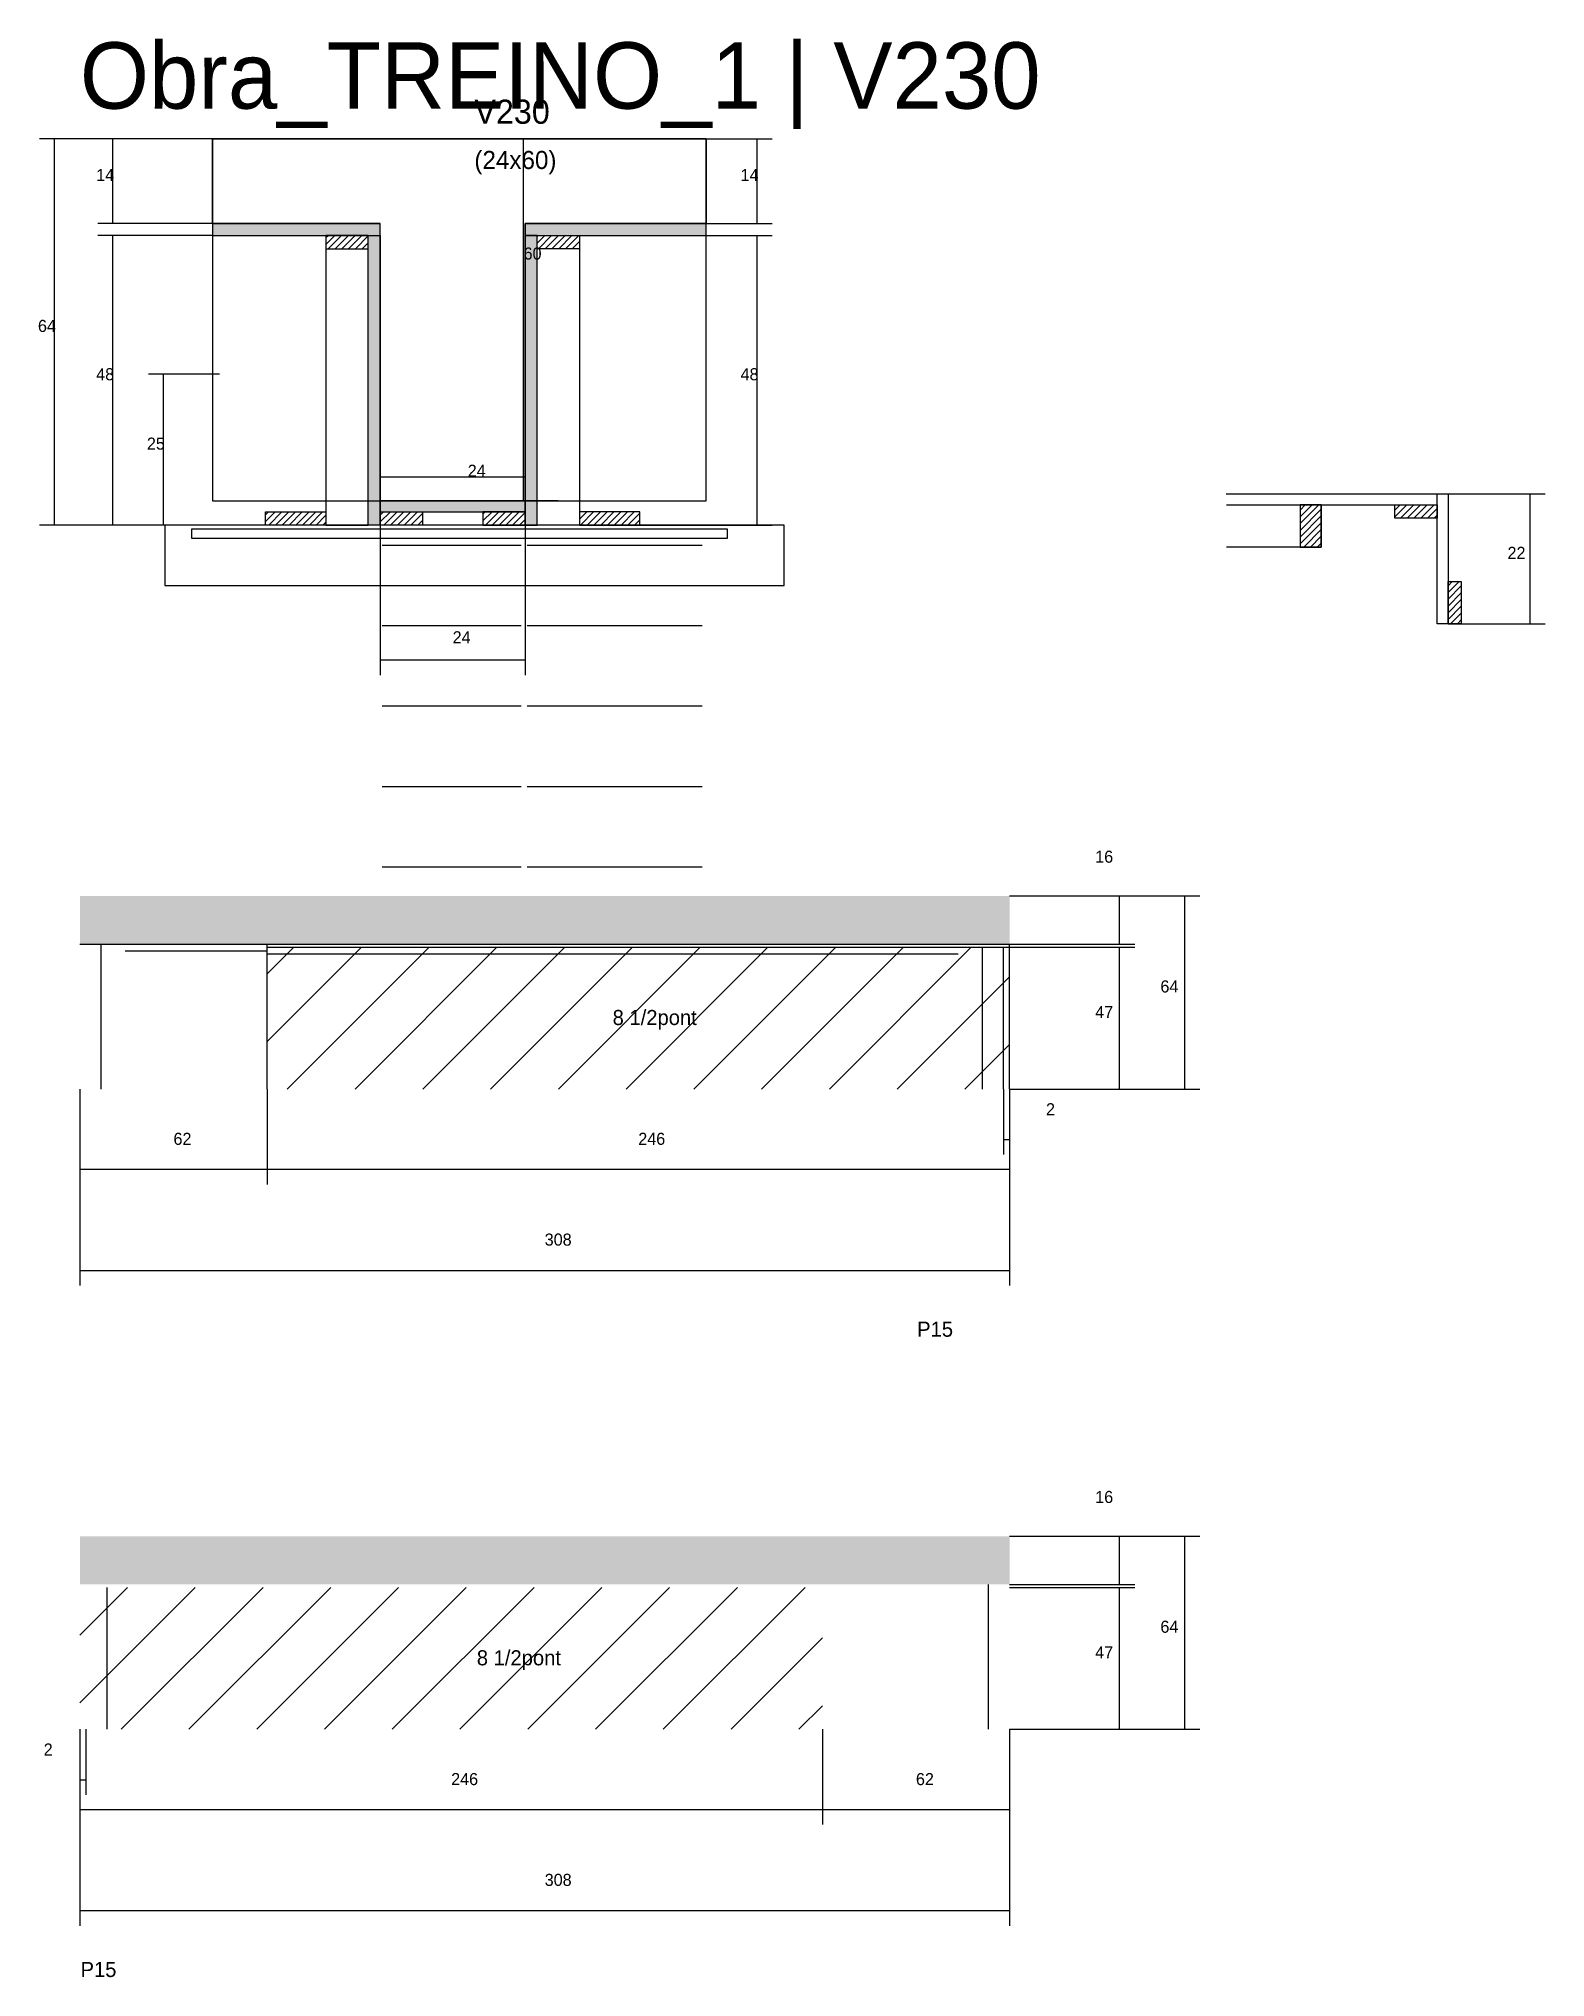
# Model space of a CAD drawing. Header units: metres. Extents: x -41 to 34800, y -36000 to 1848.
# Drawn here: x 66 to 566, y -13279 to -12637 of the extents above; entities that cross this region are included whole.
import ezdxf

# ---------------------------------------------------------------- set-up
doc = ezdxf.new("R2010")
doc.units = ezdxf.units.M
for name, color, linetype in [('CONCRETO', 251, 'Continuous'), ('COTA', 4, 'Continuous'), ('Cota Seção (2x)', 4, 'Continuous'), ('Hachura', 253, 'Continuous'), ('LABEL_ID', 3, 'Continuous'), ('Madeira', 126, 'Continuous'), ('NOMENCLATURA', 7, 'Continuous'), ('Painéis', 200, 'Continuous'), ('REAPROVEITAMENTO', 251, 'Continuous'), ('SARR_2.2x7', 40, 'Continuous'), ('SCO-___-LAJ', 4, 'Continuous'), ('Texto Seção', 7, 'Continuous')]:
    doc.layers.add(name, color=color, linetype=linetype)

msp = doc.modelspace()

# ---------------------------------------------------------------- texts
at = {"layer": 'COTA'}
for s, p in [('14', (85.4, -12684)), ('14', (298.9, -12684)), ('64', (66.1, -12734)), ('48', (85.4, -12750)), ('48', (298.9, -12750)), ('25', (102.2, -12773)), ('22', (553, -12809.2)), ('24', (203.5, -12837.2)), ('16', (416.4, -12909.9)), ('64', (438, -12952.9)), ('47', (416.4, -12961.4)), ('2', (400.1, -12993.6)), ('62', (111, -13003.4)), ('246', (265, -13003.4)), ('308', (234, -13036.8)), ('16', (416.4, -13122.1)), ('64', (438, -13165.1)), ('47', (416.4, -13173.6)), ('2', (68, -13205.8)), ('246', (203, -13215.6)), ('62', (357, -13215.6)), ('308', (234, -13249))]:
    msp.add_text(s, height=4, dxfattribs=at).set_placement(p)
at = {"layer": 'Cota Seção (2x)'}
for s, p in [('60', (227, -12710)), ('24', (208.5, -12782))]:
    msp.add_text(s, height=4, dxfattribs=at).set_placement(p)
at = {"layer": 'LABEL_ID'}
msp.add_text('Obra_TREINO_1 | V230', height=22, dxfattribs=at).set_placement((80, -12660))
at = {"layer": 'NOMENCLATURA'}
for s, p in [('8 1/2pont', (256.5, -12963.7)), ('P15', (357.4, -13067)), ('8 1/2pont', (211.5, -13175.9)), ('P15', (80.2, -13279.2))]:
    msp.add_text(s, height=5, dxfattribs=at).set_placement(p)
at = {"layer": 'Texto Seção'}
for s, height, p in [('V230', 8, (210.7, -12665)), ('(24x60)', 6, (210.7, -12680))]:
    msp.add_text(s, height=height, dxfattribs=at).set_placement(p)

# ---------------------------------------------------------------- hatches: boundary and pattern name
at = {"layer": 'COTA'}
h = msp.add_hatch(dxfattribs=at)
h.set_pattern_fill('AR-CONC', scale=0.03)
h.paths.add_polyline_path([(388, -12920.9), (388, -12936.9), (388, -12936.9), (80, -12936.9), (80, -12936.9), (80, -12920.9), (80, -12920.9), (388, -12920.9)])
h = msp.add_hatch(dxfattribs=at)
h.set_pattern_fill('AR-CONC', scale=0.03)
h.paths.add_polyline_path([(80, -13133.1), (80, -13149.1), (80, -13149.1), (388, -13149.1), (388, -13149.1), (388, -13133.1), (388, -13133.1), (80, -13133.1)])
at = {"layer": 'Hachura'}
h = msp.add_hatch(color=8, dxfattribs=at)
h.dxf.hatch_style = 1
h.paths.add_polyline_path([(179.5, -12702), (179.5, -12698), (179.5, -12698), (123.9, -12698), (123.9, -12698), (123.9, -12702), (123.9, -12702), (179.5, -12702)])
h = msp.add_hatch(color=8, dxfattribs=at)
h.dxf.hatch_style = 1
h.paths.add_polyline_path([(175.5, -12698), (179.5, -12698), (179.5, -12698), (179.5, -12798), (179.5, -12798), (175.5, -12798), (175.5, -12798), (175.5, -12698)])
h = msp.add_hatch(color=8, dxfattribs=at)
h.dxf.hatch_style = 1
h.paths.add_polyline_path([(231.5, -12698), (227.5, -12698), (227.5, -12698), (227.5, -12798), (227.5, -12798), (231.5, -12798), (231.5, -12798), (231.5, -12698)])
h = msp.add_hatch(color=8, dxfattribs=at)
h.dxf.hatch_style = 1
h.paths.add_polyline_path([(287.5, -12702), (287.5, -12698), (287.5, -12698), (227.5, -12698), (227.5, -12698), (227.5, -12702), (227.5, -12702), (287.5, -12702)])
h = msp.add_hatch(dxfattribs=at)
h.set_pattern_fill('ANSI31', scale=0.5)
h.paths.add_polyline_path([(175.5, -12706.4), (175.5, -12702), (175.5, -12702), (161.5, -12702), (161.5, -12702), (161.5, -12706.4), (161.5, -12706.4), (175.5, -12706.4)])
h = msp.add_hatch(dxfattribs=at)
h.set_pattern_fill('ANSI31', scale=0.5)
h.paths.add_polyline_path([(231.5, -12706.4), (231.5, -12702), (231.5, -12702), (245.5, -12702), (245.5, -12702), (245.5, -12706.4), (245.5, -12706.4), (231.5, -12706.4)])
h = msp.add_hatch(color=8, dxfattribs=at)
h.dxf.hatch_style = 1
h.paths.add_polyline_path([(227.5, -12793.6), (227.5, -12790), (227.5, -12790), (179.5, -12790), (179.5, -12790), (179.5, -12793.6), (179.5, -12793.6), (227.5, -12793.6)])
h = msp.add_hatch(dxfattribs=at)
h.set_pattern_fill('ANSI31', scale=0.5)
h.paths.add_polyline_path([(141.5, -12798), (141.5, -12793.6), (141.5, -12793.6), (161.5, -12793.6), (161.5, -12793.6), (161.5, -12798), (161.5, -12798), (141.5, -12798)])
h = msp.add_hatch(dxfattribs=at)
h.set_pattern_fill('ANSI31', scale=0.5)
h.paths.add_polyline_path([(179.5, -12798), (179.5, -12793.6), (179.5, -12793.6), (193.5, -12793.6), (193.5, -12793.6), (193.5, -12798), (193.5, -12798), (179.5, -12798)])
h = msp.add_hatch(dxfattribs=at)
h.set_pattern_fill('ANSI31', scale=0.5)
h.paths.add_polyline_path([(227.5, -12798), (227.5, -12793.6), (227.5, -12793.6), (213.5, -12793.6), (213.5, -12793.6), (213.5, -12798), (213.5, -12798), (227.5, -12798)])
h = msp.add_hatch(dxfattribs=at)
h.set_pattern_fill('ANSI31', scale=0.5)
h.paths.add_polyline_path([(265.5, -12798), (265.5, -12793.6), (265.5, -12793.6), (245.5, -12793.6), (245.5, -12793.6), (245.5, -12798), (245.5, -12798), (265.5, -12798)])
h = msp.add_hatch(dxfattribs=at)
h.set_pattern_fill('ANSI31', scale=0.5)
h.paths.add_polyline_path([(491.3, -12791.3), (484.3, -12791.3), (484.3, -12805.3), (491.3, -12805.3)])
h = msp.add_hatch(dxfattribs=at)
h.set_pattern_fill('ANSI31', scale=0.5)
h.paths.add_polyline_path([(515.7, -12791.3), (515.7, -12795.7), (515.7, -12795.7), (529.7, -12795.7), (529.7, -12795.7), (529.7, -12791.3), (529.7, -12791.3), (515.7, -12791.3)])
h = msp.add_hatch(dxfattribs=at)
h.set_pattern_fill('ANSI31', scale=0.5)
h.paths.add_polyline_path([(533.3, -12830.7), (537.7, -12830.7), (537.7, -12830.7), (537.7, -12816.7), (537.7, -12816.7), (533.3, -12816.7), (533.3, -12816.7), (533.3, -12830.7)])
at = {"layer": 'REAPROVEITAMENTO'}
h = msp.add_hatch(dxfattribs=at)
h.set_pattern_fill('ANSI31', scale=5)
h.paths.add_polyline_path([(388, -12984.9), (388, -12937.9), (388, -12937.9), (142, -12937.9), (142, -12937.9), (142, -12984.9), (142, -12984.9), (388, -12984.9)])
h = msp.add_hatch(dxfattribs=at)
h.set_pattern_fill('ANSI31', scale=5)
h.paths.add_polyline_path([(326, -13197.1), (326, -13150.1), (326, -13150.1), (80, -13150.1), (80, -13150.1), (80, -13197.1), (80, -13197.1), (326, -13197.1)])

# ---------------------------------------------------------------- linework, layer by layer
at = {"layer": 'CONCRETO'}
for points in [[(123.9, -12698), (123.9, -12670), (287.5, -12670), (287.5, -12698), (227.5, -12698), (227.5, -12790), (179.5, -12790), (179.5, -12698)], [(123.9, -12790), (287.5, -12790), (287.5, -12670), (123.9, -12670)]]:
    msp.add_lwpolyline(points, close=True, dxfattribs=at)
at = {"layer": 'COTA'}
for p, q in [((123.9, -12670), (66.6, -12670)), ((71.6, -12798), (71.6, -12670)), ((123.9, -12670), (85.9, -12670)), ((90.9, -12698), (90.9, -12670)), ((287.5, -12670), (309.4, -12670)), ((304.4, -12698), (304.4, -12670)), ((123.9, -12698), (85.9, -12698)), ((287.5, -12698), (309.4, -12698)), ((123.9, -12702), (85.9, -12702)), ((90.9, -12798), (90.9, -12702)), ((287.5, -12702), (309.4, -12702)), ((304.4, -12798), (304.4, -12702)), ((126.2, -12748), (102.7, -12748)), ((107.7, -12798), (107.7, -12748)), ((533.3, -12787.7), (565.5, -12787.7)), ((560.5, -12830.7), (560.5, -12787.7)), ((145.9, -12798), (66.6, -12798)), ((145.9, -12798), (85.9, -12798)), ((126.2, -12798), (102.7, -12798)), ((179.5, -12798), (179.5, -12847.7)), ((227.5, -12798), (227.5, -12847.7)), ((261.1, -12798), (309.4, -12798)), ((533.3, -12830.7), (565.5, -12830.7)), ((179.5, -12842.7), (227.5, -12842.7)), ((388, -12920.9), (429.5, -12920.9)), ((388, -12920.9), (451.1, -12920.9)), ((424.5, -12936.9), (424.5, -12920.9)), ((446.1, -12984.9), (446.1, -12920.9)), ((388, -12936.9), (429.5, -12936.9)), ((388, -12937.9), (429.5, -12937.9)), ((424.5, -12984.9), (424.5, -12937.9)), ((80, -12984.9), (80, -13016.5)), ((80, -12984.9), (80, -13050)), ((142, -12984.9), (142, -13016.5)), ((142, -12984.9), (142, -13016.5)), ((386, -12984.9), (386, -13006.6)), ((388, -12984.9), (388, -13016.5)), ((388, -12984.9), (388, -13050)), ((388, -12984.9), (388, -13006.6)), ((388, -12984.9), (429.5, -12984.9)), ((388, -12984.9), (451.1, -12984.9)), ((386, -13001.6), (388, -13001.6)), ((80, -13011.5), (142, -13011.5)), ((142, -13011.5), (388, -13011.5)), ((80, -13045), (388, -13045)), ((388, -13133.1), (429.5, -13133.1)), ((388, -13133.1), (451.1, -13133.1)), ((424.5, -13149.1), (424.5, -13133.1)), ((446.1, -13197.1), (446.1, -13133.1)), ((388, -13149.1), (429.5, -13149.1)), ((388, -13150.1), (429.5, -13150.1)), ((424.5, -13197.1), (424.5, -13150.1)), ((80, -13197.1), (80, -13228.7)), ((80, -13197.1), (80, -13262.2)), ((80, -13197.1), (80, -13218.8)), ((82, -13197.1), (82, -13218.8)), ((326, -13197.1), (326, -13228.7)), ((326, -13197.1), (326, -13228.7)), ((388, -13197.1), (388, -13228.7)), ((388, -13197.1), (388, -13262.2)), ((388, -13197.1), (429.5, -13197.1)), ((388, -13197.1), (451.1, -13197.1)), ((80, -13213.8), (82, -13213.8)), ((80, -13223.7), (326, -13223.7)), ((326, -13223.7), (388, -13223.7)), ((80, -13257.2), (388, -13257.2))]:
    msp.add_line(p, q, dxfattribs=at)
at = {"layer": 'Cota Seção (2x)'}
for p, q in [((238.5, -12670), (222, -12670)), ((227, -12790), (227, -12670)), ((179.5, -12798), (179.5, -12777)), ((227.5, -12798), (227.5, -12777)), ((179.5, -12782), (227.5, -12782)), ((238.5, -12790), (222, -12790))]:
    msp.add_line(p, q, dxfattribs=at)
at = {"layer": 'Madeira'}
for points in [[(175.5, -12706.4), (175.5, -12702), (161.5, -12702), (161.5, -12706.4)], [(175.5, -12702), (161.5, -12702), (161.5, -12798), (175.5, -12798)], [(231.5, -12706.4), (231.5, -12702), (245.5, -12702), (245.5, -12706.4)], [(231.5, -12702), (245.5, -12702), (245.5, -12798), (231.5, -12798)], [(141.5, -12798), (141.5, -12793.6), (161.5, -12793.6), (161.5, -12798)], [(179.5, -12798), (179.5, -12793.6), (193.5, -12793.6), (193.5, -12798)], [(227.5, -12798), (227.5, -12793.6), (213.5, -12793.6), (213.5, -12798)], [(265.5, -12798), (265.5, -12793.6), (245.5, -12793.6), (245.5, -12798)], [(491.3, -12805.3), (491.3, -12791.3), (484.3, -12791.3), (484.3, -12805.3)], [(515.7, -12791.3), (529.7, -12791.3), (529.7, -12795.7), (515.7, -12795.7)], [(108.1, -12818), (313.3, -12818), (313.3, -12798), (108.1, -12798)], [(533.3, -12830.7), (533.3, -12816.7), (537.7, -12816.7), (537.7, -12830.7)]]:
    msp.add_lwpolyline(points, close=True, dxfattribs=at)
msp.add_lwpolyline([(491.3, -12791.3), (491.3, -12805.3), (459.9, -12805.3)], dxfattribs=at)
at = {"layer": 'Painéis'}
for p, q in [((123.9, -12698), (179.5, -12698)), ((179.5, -12702), (179.5, -12698)), ((227.5, -12698), (287.5, -12698)), ((227.5, -12702), (227.5, -12698)), ((287.5, -12702), (287.5, -12698)), ((179.5, -12798), (179.5, -12702)), ((227.5, -12798), (227.5, -12702)), ((179.5, -12790), (227.5, -12790)), ((179.5, -12793.6), (179.5, -12790)), ((227.5, -12793.6), (227.5, -12790)), ((459.8, -12787.7), (529.7, -12787.7)), ((459.9, -12791.3), (529.7, -12791.3)), ((80, -12936.9), (142, -12936.9)), ((142, -12984.9), (142, -12936.9)), ((142, -12937.9), (388, -12937.9)), ((386, -12984.9), (386, -12937.9)), ((388, -12984.9), (388, -12937.9))]:
    msp.add_line(p, q, dxfattribs=at)
for points in [[(179.5, -12702), (179.5, -12698), (123.9, -12698), (123.9, -12702)], [(287.5, -12702), (287.5, -12698), (227.5, -12698), (227.5, -12702)], [(175.5, -12702), (179.5, -12702), (179.5, -12798), (175.5, -12798)], [(231.5, -12702), (227.5, -12702), (227.5, -12798), (231.5, -12798)], [(227.5, -12793.6), (227.5, -12790), (179.5, -12790), (179.5, -12793.6)], [(529.7, -12787.7), (533.3, -12787.7), (533.3, -12830.7), (529.7, -12830.7)]]:
    msp.add_lwpolyline(points, close=True, dxfattribs=at)
at = {"layer": 'SARR_2.2x7'}
for p, q in [((180.2, -12804.62), (226.2, -12804.62)), ((228.2, -12804.62), (286.2, -12804.62)), ((180.2, -12831.28), (226.2, -12831.28)), ((228.2, -12831.28), (286.2, -12831.28)), ((180.2, -12857.93), (226.2, -12857.93)), ((228.2, -12857.93), (286.2, -12857.93)), ((180.2, -12884.59), (226.2, -12884.59)), ((228.2, -12884.59), (286.2, -12884.59)), ((180.2, -12911.24), (226.2, -12911.24)), ((228.2, -12911.24), (286.2, -12911.24)), ((87, -12984.9), (87, -12936.9)), ((142, -12936.9), (388, -12936.9)), ((142, -12937.9), (142, -12936.9)), ((379, -12984.9), (379, -12937.9)), ((388, -12937.9), (388, -12936.9)), ((95, -12939.1), (142, -12939.1)), ((142, -12940.1), (371, -12940.1)), ((89, -13197.1), (89, -13150.1)), ((381, -13197.1), (381, -13149.1))]:
    msp.add_line(p, q, dxfattribs=at)
at = {"layer": 'SCO-___-LAJ'}
msp.add_lwpolyline([(117.1, -12799.3), (294.4, -12799.3), (294.4, -12802.5), (117.1, -12802.5)], close=True, dxfattribs=at)

msp.set_redraw_order([(e.dxf.handle, doc.entitydb.next_handle()) for e in msp.query("TEXT MTEXT ATTDEF DIMENSION ARC_DIMENSION")])  # texts and dimensions are drawn at this point

doc.saveas('drawing.dxf')
